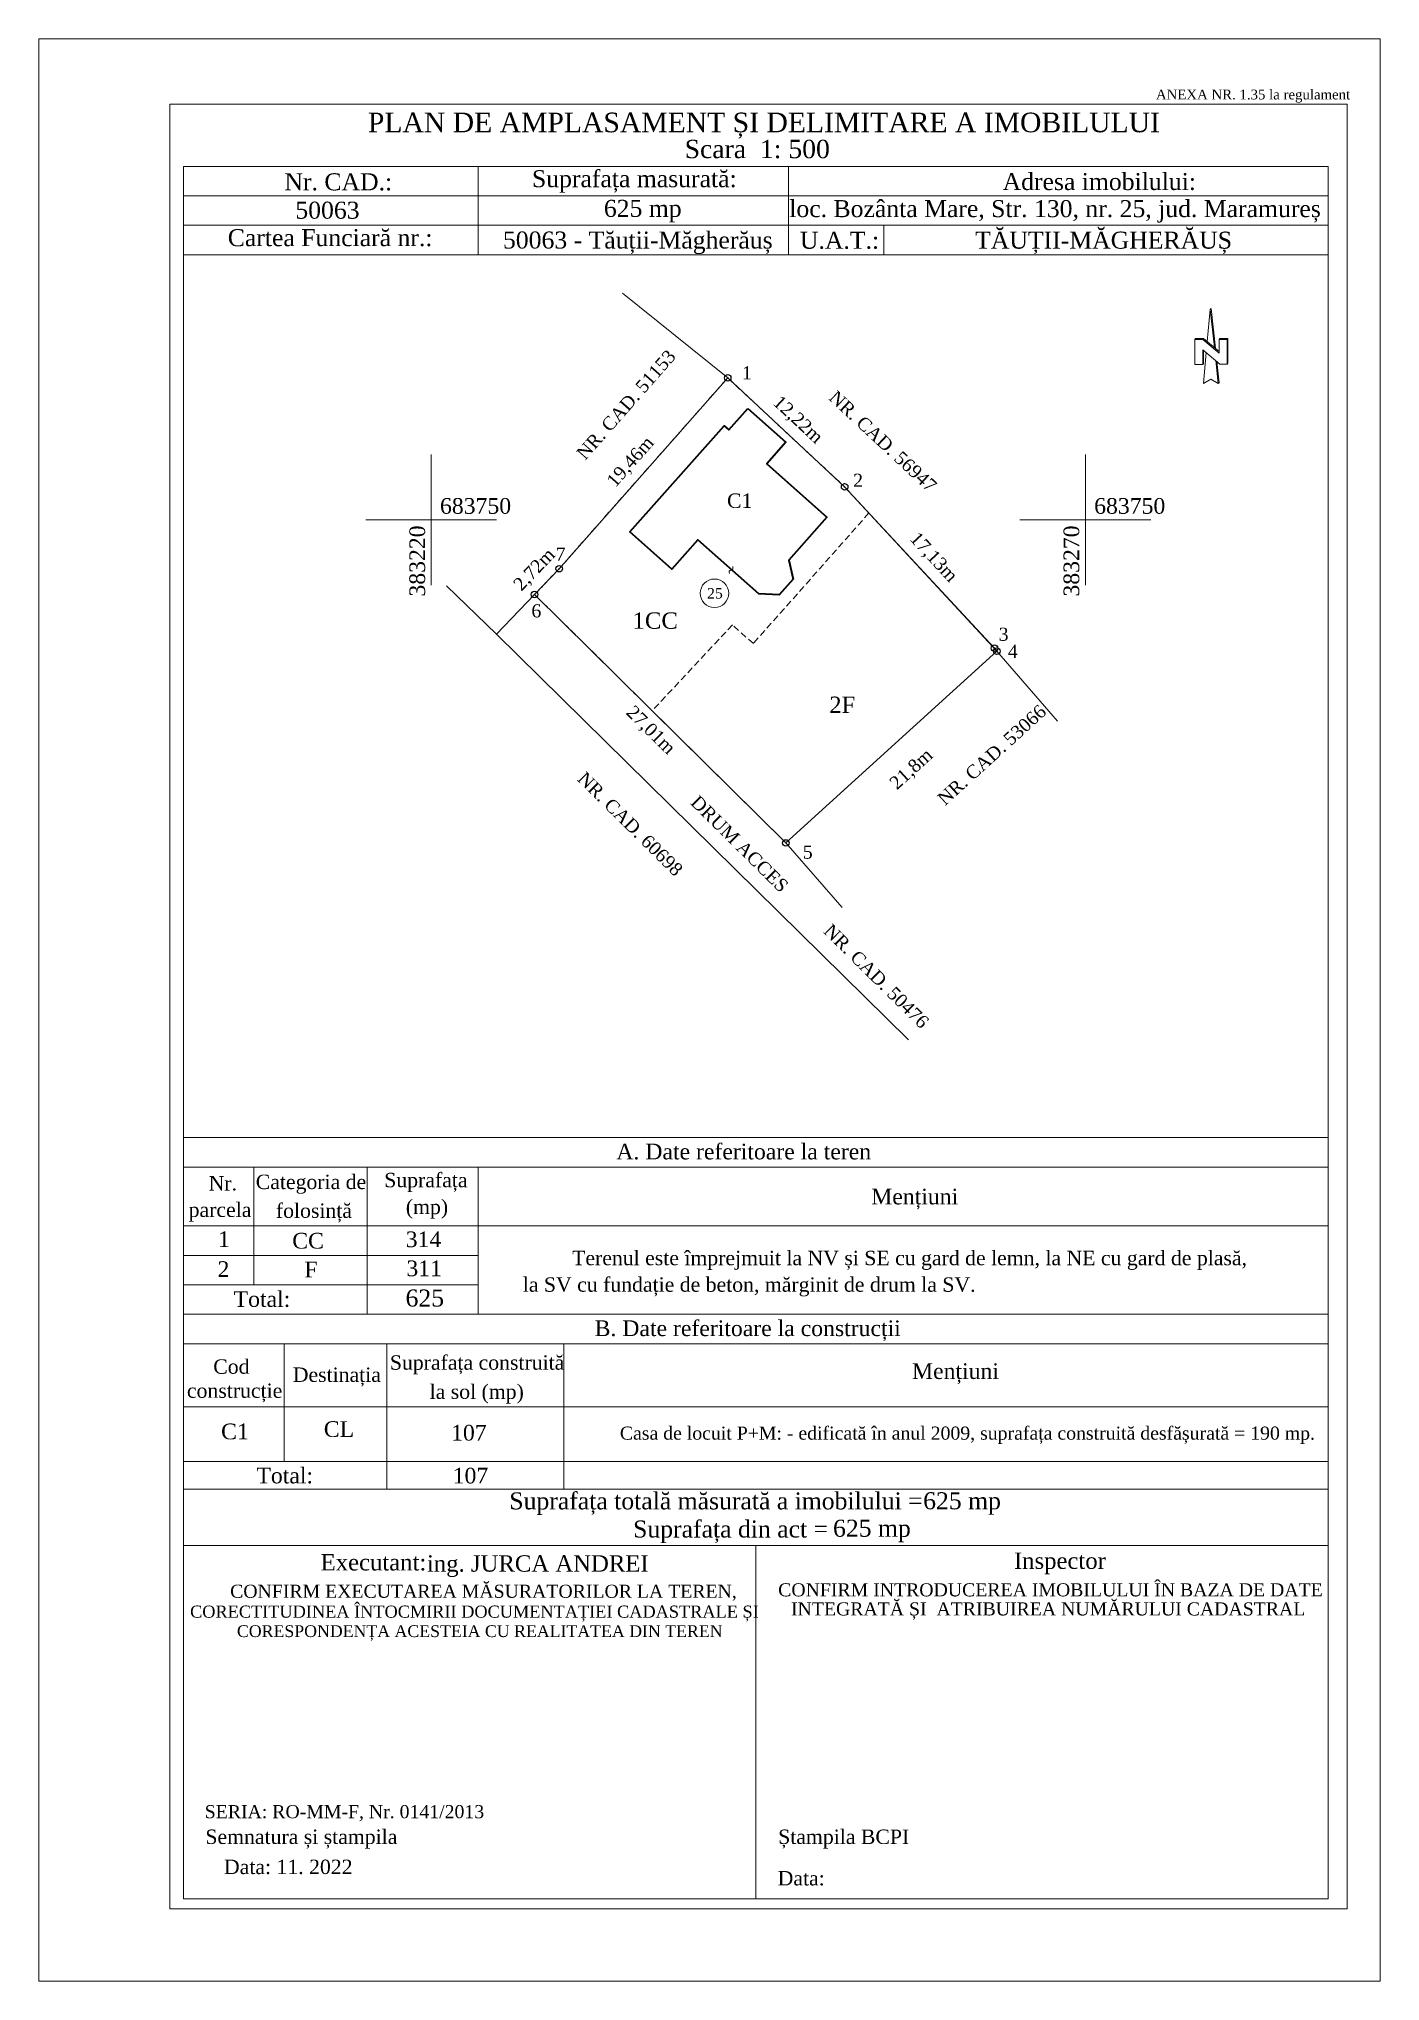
# Model space of a CAD drawing. Header units: inches. Extents: x 383188 to 383833, y 683616 to 683913.
# Drawn here: x 383443.9 to 383546.5, y 683715.6 to 683864.1 of the extents above; entities that cross this region are included whole.
import ezdxf
from ezdxf.enums import TextEntityAlignment as Align

# ---------------------------------------------------------------- set-up
doc = ezdxf.new("R2010")
doc.units = ezdxf.units.IN
doc.header["$MEASUREMENT"] = 0
doc.header["$PDMODE"] = 32
doc.header["$PDSIZE"] = 0.5
doc.linetypes.add('DASHED', pattern=[0.75, 0.5, -0.25])
doc.layers.add('0_pct_denumiri', color=7, linetype='Continuous')
doc.layers.add('0_pct_simboluri', color=7, linetype='Continuous')
doc.layers.add('LABEL', color=7, linetype='Continuous', true_color=0x125a95)
doc.styles.add('jurca', font='times.ttf')
doc.linetypes.add('GRDBET_DR', pattern='A,1e-09,[143,topolt.shx,S=1,R=0,X=0,Y=0],5', length=5)
doc.linetypes.add('GRDLEMN_DR', pattern='A,3,[139,topolt.shx,S=1,R=0,X=0,Y=0],3', length=6)
doc.linetypes.add('GRDPL', pattern='A,3,[138,topolt.shx,S=0.71,R=0,X=0,Y=0],6,[138,topolt.shx,S=0.71,R=180,X=0,Y=0],3', length=12)

msp = doc.modelspace()

# ---------------------------------------------------------------- texts
at = {"color": 0, "linetype": 'Continuous', "lineweight": 9, "style": 'jurca'}
for s, height, p in [('ANEXA NR. 1.35 la regulament', 0.75, (383529.32, 683859.49)), ('PLAN DE AMPLASAMENT ȘI DELIMITARE A IMOBILULUI', 1.5, (383469.09, 683856.98)), ('Scara  1: 500', 1.4, (383493.3, 683855)), ('Nr. CAD.:', 1.3, (383462.71, 683852.54)), ('Suprafața masurată:', 1.3, (383481.63, 683852.78)), (' Adresa imobilului:', 1.3, (383517.11, 683852.56)), ('Cartea Funciară nr.:', 1.3, (383458.38, 683848.27)), ('U.A.T.:', 1.3, (383502.11, 683848.07)), ('C1', 1.1, (383496.54, 683828.26)), ('683750', 1.2, (383474.6, 683827.81)), ('683750', 1.2, (383524.6, 683827.81)), ('25', 0.8, (383495.01, 683821.33)), ('1CC', 1.25, (383489.32, 683819.02)), ('2F', 1.25, (383504.35, 683812.58)), ('A. Date referitoare la teren', 1.2, (383488.08, 683778.45)), ('Nr.', 1.1, (383456.92, 683776.07)), ('Categoria de ', 1.1, (383460.52, 683776.18)), ('Categoria de ', 1.1, (383460.52, 683776.18)), ('Suprafața', 1.1, (383470.34, 683776.32)), ('Mențiuni', 1.2, (383507.56, 683775.01)), ('parcela', 1.1, (383455.39, 683774.05)), ('folosință', 1.1, (383462.06, 683773.98)), ('(mp)', 1.1, (383471.99, 683774.27)), ('1', 1.2, (383457.63, 683771.75)), ('CC', 1.2, (383463.31, 683771.63)), ('314', 1.2, (383471.98, 683771.74)), ('Terenul este împrejmuit la NV și SE cu gard de lemn, la NE cu gard de plasă,  ', 1.1, (383484.7, 683770.36)), ('2', 1.2, (383457.6, 683769.46)), ('F', 1.2, (383464.24, 683769.43)), ('311', 1.2, (383472.03, 683769.52)), ('Total:', 1.2, (383458.83, 683767.17)), ('la SV cu fundație de beton, mărginit de drum la SV.', 1.1, (383480.93, 683768.33)), ('B. Date referitoare la construcții', 1.2, (383486.42, 683764.94)), ('Cod', 1.1, (383457.27, 683762.06)), ('Destinația', 1.1, (383463.35, 683761.44)), ('Suprafața construită', 1.1, (383470.77, 683762.37)), ('Mențiuni', 1.2, (383510.68, 683761.66)), ('construcție', 1.1, (383455.26, 683760.22)), ('la sol (mp)', 1.1, (383473.81, 683760.14)), ('C1', 1.2, (383457.87, 683757.05)), ('CL', 1.2, (383465.72, 683757.23)), ('107', 1.2, (383475.45, 683756.95)), ('Casa de locuit P+M: - edificată în anul 2009, suprafața construită desfășurată = 190 mp.', 1, (383488.35, 683757.02)), ('Total:', 1.2, (383460.57, 683753.68)), ('107', 1.2, (383475.57, 683753.67)), ('Suprafața totală măsurată a imobilului = ', 1.3, (383479.9, 683751.69)), ('625 mp', 1.3, (383511.53, 683751.7)), ('Suprafața din act =', 1.3, (383489.36, 683749.54)), ('625 mp', 1.3, (383504.64, 683749.6)), ('Executant:', 1.25, (383465.48, 683747.02)), ('ing. JURCA ANDREI', 1.25, (383473.61, 683746.93)), ('Inspector', 1.25, (383518.47, 683747.14)), ('CONFIRM EXECUTAREA MĂSURATORILOR LA TEREN, ', 1, (383458.56, 683744.93)), ('CONFIRM INTRODUCEREA IMOBILULUI ÎN BAZA DE DATE ', 1, (383500.45, 683745.04)), ('CORECTITUDINEA ÎNTOCMIRII DOCUMENTAȚIEI CADASTRALE ȘI', 0.925, (383455.5, 683743.41)), ('INTEGRATĂ ȘI  ATRIBUIREA NUMĂRULUI CADASTRAL', 1, (383501.43, 683743.58)), ('CORESPONDENȚA ACESTEIA CU REALITATEA DIN TEREN', 0.9, (383459.08, 683741.93)), ('SERIA: RO-MM-F, Nr. 0141/2013', 1, (383456.62, 683728.08)), ('Semnatura și ștampila', 1.1, (383456.67, 683726.11)), ('Ștampila BCPI', 1.1, (383500.45, 683726.11)), ('Data: 11. 2022', 1.1, (383458.09, 683723.81)), ('Data: ', 1.1, (383500.41, 683722.94))]:
    msp.add_text(s, height=height, dxfattribs=at).set_placement(p)
for s, p in [('50063', (383466, 683850.37)), ('625 mp', (383490.1, 683850.51)), ('loc. Bozânta Mare, Str. 130, nr. 25, jud. Maramureș', (383521.61, 683850.49)), ('50063 - Tăuții-Măgherăuș', (383489.72, 683848.09)), ('TĂUȚII-MĂGHERĂUȘ', (383525.32, 683848.08)), ('625', (383473.44, 683767.2))]:
    msp.add_text(s, height=1.3, dxfattribs=at).set_placement(p, align=Align.CENTER)
for s, p in [('383220', (383473.46, 683821.48)), ('383270', (383523.46, 683821.48))]:
    msp.add_text(s, height=1.2, rotation=90, dxfattribs=at).set_placement(p)
at = {"color": 0, "lineweight": 9, "char_height": 1, "attachment_point": 5, "style": 'jurca'}
for s, insert, rotation in [('12,22m', (383501.91, 683834.95), 317.0026), ('19,46m', (383489.22, 683831.73), 48.5828), ('17,13m', (383512.28, 683824.44), 312.8049), ('2,72m', (383481.87, 683823.49), 46.236), ('27,01m', (383490.66, 683811.21), 315.3), ('21,8m', (383510.68, 683808.23), 42.2465)]:
    msp.add_mtext(s, dxfattribs=dict(at, insert=insert, rotation=rotation))
at = {"layer": '0_pct_denumiri', "color": 0, "lineweight": 9, "style": 'jurca'}
for s, p in [('1', (383497.69, 683838.09)), ('2', (383506.18, 683829.87)), ('7', (383483.44, 683824.23)), ('6', (383481.59, 683819.89)), ('3', (383517.3, 683818.1)), ('4', (383518, 683816.79)), ('5', (383502.33, 683801.44))]:
    msp.add_text(s, height=1, dxfattribs=at).set_placement(p)
at = {"layer": 'LABEL', "color": 0, "lineweight": 9, "style": 'jurca'}
for s, rotation, p in [('NR. CAD. 51153', 48.5828, (383485.7, 683831.86)), ('NR. CAD. 56947', 317.0026, (383504.25, 683836.59)), ('NR. CAD. 53066', 42.2464, (383513.2, 683805.45)), ('NR. CAD. 60698', 315.3, (383485.04, 683807.46)), ('DRUM ACCES', 315.3, (383493.68, 683805.66)), ('NR. CAD. 50476', 315.3, (383503.85, 683795.82))]:
    msp.add_text(s, height=1, rotation=rotation, dxfattribs=at).set_placement(p)

# ---------------------------------------------------------------- blocks, each defined once
blk = doc.blocks.new('A$C322B1138')
at = {"color": 0, "linetype": 'Continuous', "lineweight": 9}
for points in [[(0, 297), (205.03, 297), (205.03, 0), (0, 0), (0, 297)], [(20, 287), (20, 11.06), (200, 11.06), (200, 287), (20, 287)]]:
    blk.add_lwpolyline(points, dxfattribs=at)
blk = doc.blocks.new('Punct')
blk.add_point((0, 0))
at = {"flags": 1}
for tag, p in [('DENPCT', (1.4, 0)), ('COTA', (1.4, -2.5)), ('COD', (1.4, -5))]:
    blk.add_attdef(tag, p, '', height=1.5, dxfattribs=at)
blk = doc.blocks.new('A$C2E6010B3')
at = {"color": 0, "linetype": 'Continuous', "lineweight": 9}
for p, q in [((2.36, 11.35), (1.91, 6.43)), ((2.36, 11.35), (2.49, 11.48)), ((2.36, 11.35), (2.99, 5.54)), ((2.49, 11.48), (3.15, 5.4)), ((0, 6.77), (0.13, 6.9)), ((0, 2.95), (0, 6.77)), ((0, 6.77), (1.21, 6.77)), ((0.13, 6.9), (1.34, 6.9)), ((1.21, 6.77), (1.34, 6.9)), ((3.72, 4.68), (1.21, 6.77)), ((3.72, 4.93), (1.33, 6.91)), ((3.72, 6.77), (3.85, 6.9)), ((3.72, 4.68), (3.72, 6.77)), ((3.72, 6.77), (4.93, 6.77)), ((3.85, 6.9), (5.06, 6.9)), ((4.93, 6.77), (5.06, 6.9)), ((4.93, 6.77), (4.93, 3)), ((5.06, 6.9), (5.06, 3.14)), ((1.21, 5.19), (1.21, 2.95)), ((3.84, 3), (1.21, 5.19)), ((1.21, 2.95), (1.35, 3.08)), ((1.76, 4.74), (1.32, 0)), ((1.35, 5.08), (1.35, 3.08)), ((3.2, 3.54), (3.58, 0.01)), ((3.36, 3.4), (3.72, 0.14)), ((4.93, 3), (3.84, 3)), ((4.93, 3), (5.06, 3.14)), ((1.21, 2.95), (0, 2.95)), ((2.45, 0.67), (1.32, 0)), ((3.58, 0.01), (2.45, 0.67)), ((3.58, 0.01), (3.72, 0.14))]:
    blk.add_line(p, q, dxfattribs=at)

# ---------------------------------------------------------------- linework, layer by layer
at = {"color": 0, "linetype": 'Continuous', "lineweight": 9}
for p, q in [((383477.51, 683777.85), (383477.51, 683773.36)), ((383485.38, 683777.86), (383485.38, 683777.86)), ((383454.99, 683768.86), (383454.99, 683766.61)), ((383454.99, 683768.86), (383454.99, 683766.61)), ((383454.99, 683766.61), (383454.99, 683764.36)), ((383454.99, 683764.36), (383542.49, 683764.36)), ((383470.55, 683759.54), (383470.55, 683764.36)), ((383484.06, 683764.36), (383484.06, 683759.54))]:
    msp.add_line(p, q, dxfattribs=at)
for points in [[(383542.49, 683854.37), (383454.99, 683854.37), (383454.99, 683852.12), (383542.49, 683852.12)], [(383454.99, 683854.37), (383501.24, 683854.37), (383454.99, 683854.37), (383454.99, 683854.37)], [(383501.24, 683854.37), (383501.24, 683847.62)], [(383542.49, 683854.37), (383542.49, 683721.92)], [(383454.99, 683852.12), (383454.99, 683849.87), (383542.49, 683849.87)], [(383454.99, 683849.87), (383454.99, 683847.62), (383542.49, 683847.62)], [(383508.52, 683847.62), (383508.52, 683849.87)], [(383454.99, 683847.62), (383454.99, 683780.11), (383542.49, 683780.11)], [(383454.99, 683847.62), (383542.49, 683847.62), (383542.49, 683780.11), (383454.99, 683780.11), (383454.99, 683847.62)], [(383454.99, 683777.86), (383454.99, 683780.36)], [(383454.99, 683780.11), (383454.99, 683777.86), (383542.49, 683777.86)], [(383454.99, 683777.86), (383454.99, 683780.11), (383542.49, 683780.11)], [(383454.99, 683777.86), (383454.99, 683773.36), (383542.49, 683773.36)], [(383460.36, 683777.86), (383460.36, 683773.36)], [(383469.04, 683777.86), (383469.04, 683773.36)], [(383454.99, 683764.36), (383454.99, 683759.54), (383542.49, 683759.54)], [(383462.68, 683764.36), (383462.68, 683759.54)], [(383454.99, 683751.17), (383454.99, 683755.34)], [(383454.99, 683752.45), (383454.99, 683750.2)], [(383454.99, 683751.17), (383454.99, 683748.92), (383482.82, 683748.92)], [(383454.99, 683751.02), (383454.99, 683748.92), (383542.49, 683748.92)], [(383454.99, 683750.81), (383454.99, 683748.92), (383482.82, 683748.92)], [(383454.99, 683748.92), (383454.99, 683724.19)], [(383498.74, 683748.92), (383498.74, 683748.92), (383498.74, 683748.92), (383498.74, 683721.92)], [(383454.99, 683727.96), (383454.99, 683727.96), (383454.99, 683721.92)], [(383454.99, 683723.66), (383454.99, 683721.92), (383485.38, 683721.92)], [(383454.99, 683721.92), (383542.49, 683721.92)], [(383542.49, 683721.15), (383543.94, 683721.15)]]:
    msp.add_lwpolyline(points, dxfattribs=at)
at = {"color": 0, "lineweight": 9}
for points in [[(383477.51, 683847.62), (383477.51, 683854.37)], [(383496.59, 683838.2), (383488.54, 683844.67)], [(383473.93, 683827.34), (383478.93, 683827.34), (383473.93, 683827.34), (383468.93, 683827.34), (383473.93, 683827.34), (383473.93, 683832.34), (383473.93, 683827.34), (383473.93, 683822.34)], [(383523.93, 683827.34), (383528.93, 683827.34), (383523.93, 683827.34), (383518.93, 683827.34), (383523.93, 683827.34), (383523.93, 683832.34), (383523.93, 683827.34), (383523.93, 683822.34)], [(383478.91, 683818.6), (383475.09, 683822.31)], [(383481.83, 683821.64), (383478.92, 683818.6), (383510.41, 683787.58)], [(383517.17, 683817.3), (383521.8, 683811.95)], [(383501.03, 683802.64), (383505.33, 683797.72)], [(383454.99, 683768.86), (383454.99, 683773.36)], [(383454.99, 683773.36), (383454.99, 683771.11), (383477.51, 683771.11), (383477.51, 683773.36)], [(383460.36, 683773.36), (383460.36, 683771.11)], [(383469.04, 683773.36), (383469.04, 683771.11)], [(383454.99, 683771.11), (383454.99, 683768.86), (383477.51, 683768.86), (383477.51, 683771.11)], [(383460.36, 683771.11), (383460.36, 683768.86)], [(383469.04, 683771.11), (383469.04, 683768.86)], [(383454.99, 683768.86), (383454.99, 683766.61), (383542.49, 683766.61), (383542.49, 683766.61)], [(383469.04, 683768.86), (383469.04, 683766.61)], [(383477.51, 683768.86), (383477.51, 683766.61)], [(383454.99, 683755.34), (383454.99, 683759.54)], [(383462.68, 683759.54), (383462.68, 683757.44)], [(383470.55, 683759.54), (383470.55, 683757.44)], [(383484.06, 683759.54), (383484.06, 683757.44)], [(383454.99, 683757.44), (383454.99, 683755.34), (383542.49, 683755.34), (383542.49, 683757.44)], [(383462.68, 683757.44), (383462.68, 683755.34)], [(383470.55, 683757.44), (383470.55, 683755.34)], [(383484.06, 683757.44), (383484.06, 683755.34)], [(383454.99, 683755.34), (383454.99, 683753.24), (383542.49, 683753.24), (383542.49, 683755.34)], [(383470.55, 683755.34), (383470.55, 683753.24)], [(383484.06, 683755.34), (383484.06, 683753.24)]]:
    msp.add_lwpolyline(points, dxfattribs=at)
at = {"color": 0, "lineweight": 25}
msp.add_lwpolyline([(383496.59, 683838.2), (383505.53, 683829.87), (383516.98, 683817.54), (383517.17, 683817.3), (383501.03, 683802.64), (383481.83, 683821.64), (383483.71, 683823.61)], close=True, dxfattribs=at)
at = {"color": 0, "linetype": 'DASHED', "lineweight": 9}
msp.add_lwpolyline([(383496.59, 683838.2), (383505.53, 683829.87), (383507.38, 683827.87), (383498.55, 683817.89), (383496.95, 683819.31), (383490.82, 683812.75), (383481.83, 683821.64), (383483.71, 683823.61)], close=True, dxfattribs=at)
at = {"linetype": 'GRDLEMN_DR', "lineweight": 9, "ltscale": 0.5}
for points in [[(383496.59, 683838.2), (383483.71, 683823.61), (383481.83, 683821.64)], [(383501.03, 683802.64), (383517.17, 683817.3)]]:
    msp.add_lwpolyline(points, dxfattribs=at)
at = {"color": 0, "linetype": 'GRDPL', "lineweight": 9, "ltscale": 0.4}
msp.add_lwpolyline([(383496.59, 683838.2), (383505.53, 683829.87), (383517.17, 683817.3)], dxfattribs=at)
at = {"color": 0, "lineweight": 35}
msp.add_lwpolyline([(383498.14, 683835.86), (383501.04, 683833.29), (383499.58, 683831.64), (383504.18, 683827.55), (383501.26, 683824.26), (383501.59, 683822.8), (383500.53, 683821.6), (383498.97, 683821.68), (383494.32, 683825.82), (383492.33, 683823.57), (383489.11, 683826.43), (383496.32, 683834.54), (383496.68, 683834.22)], close=True, dxfattribs=at)
at = {"linetype": 'GRDBET_DR', "lineweight": 9, "ltscale": 0.4}
msp.add_lwpolyline([(383501.03, 683802.64), (383490.82, 683812.75)], dxfattribs=at)
at = {"color": 0, "linetype": 'Continuous', "lineweight": 9}
msp.add_circle((383495.58, 683821.73), 1.09, dxfattribs=at)
msp.add_spline([(383496.73, 683823.25), (383496.71, 683823.43), (383496.94, 683823.52), (383496.98, 683823.79)], degree=3, dxfattribs=at)

# ---------------------------------------------------------------- block references
at = {"color": 0, "linetype": 'Continuous', "lineweight": 9, "xscale": 0.5, "yscale": 0.5, "zscale": 0.5}
for name, p in [('A$C322B1138', (383443.94, 683715.62)), ('A$C2E6010B3', (383532.29, 683837.76))]:
    msp.add_blockref(name, p, dxfattribs=at)
at = {"layer": '0_pct_simboluri', "color": 0, "lineweight": 9}
for p in [(383496.59, 683838.2), (383505.53, 683829.87), (383483.71, 683823.61), (383481.83, 683821.64), (383516.98, 683817.54), (383517.17, 683817.3), (383501.03, 683802.64)]:
    msp.add_blockref('Punct', p, dxfattribs=at)

msp.set_redraw_order([(e.dxf.handle, doc.entitydb.next_handle()) for e in msp.query("TEXT MTEXT ATTDEF DIMENSION ARC_DIMENSION")])  # texts and dimensions are drawn at this point

doc.saveas('drawing.dxf')
